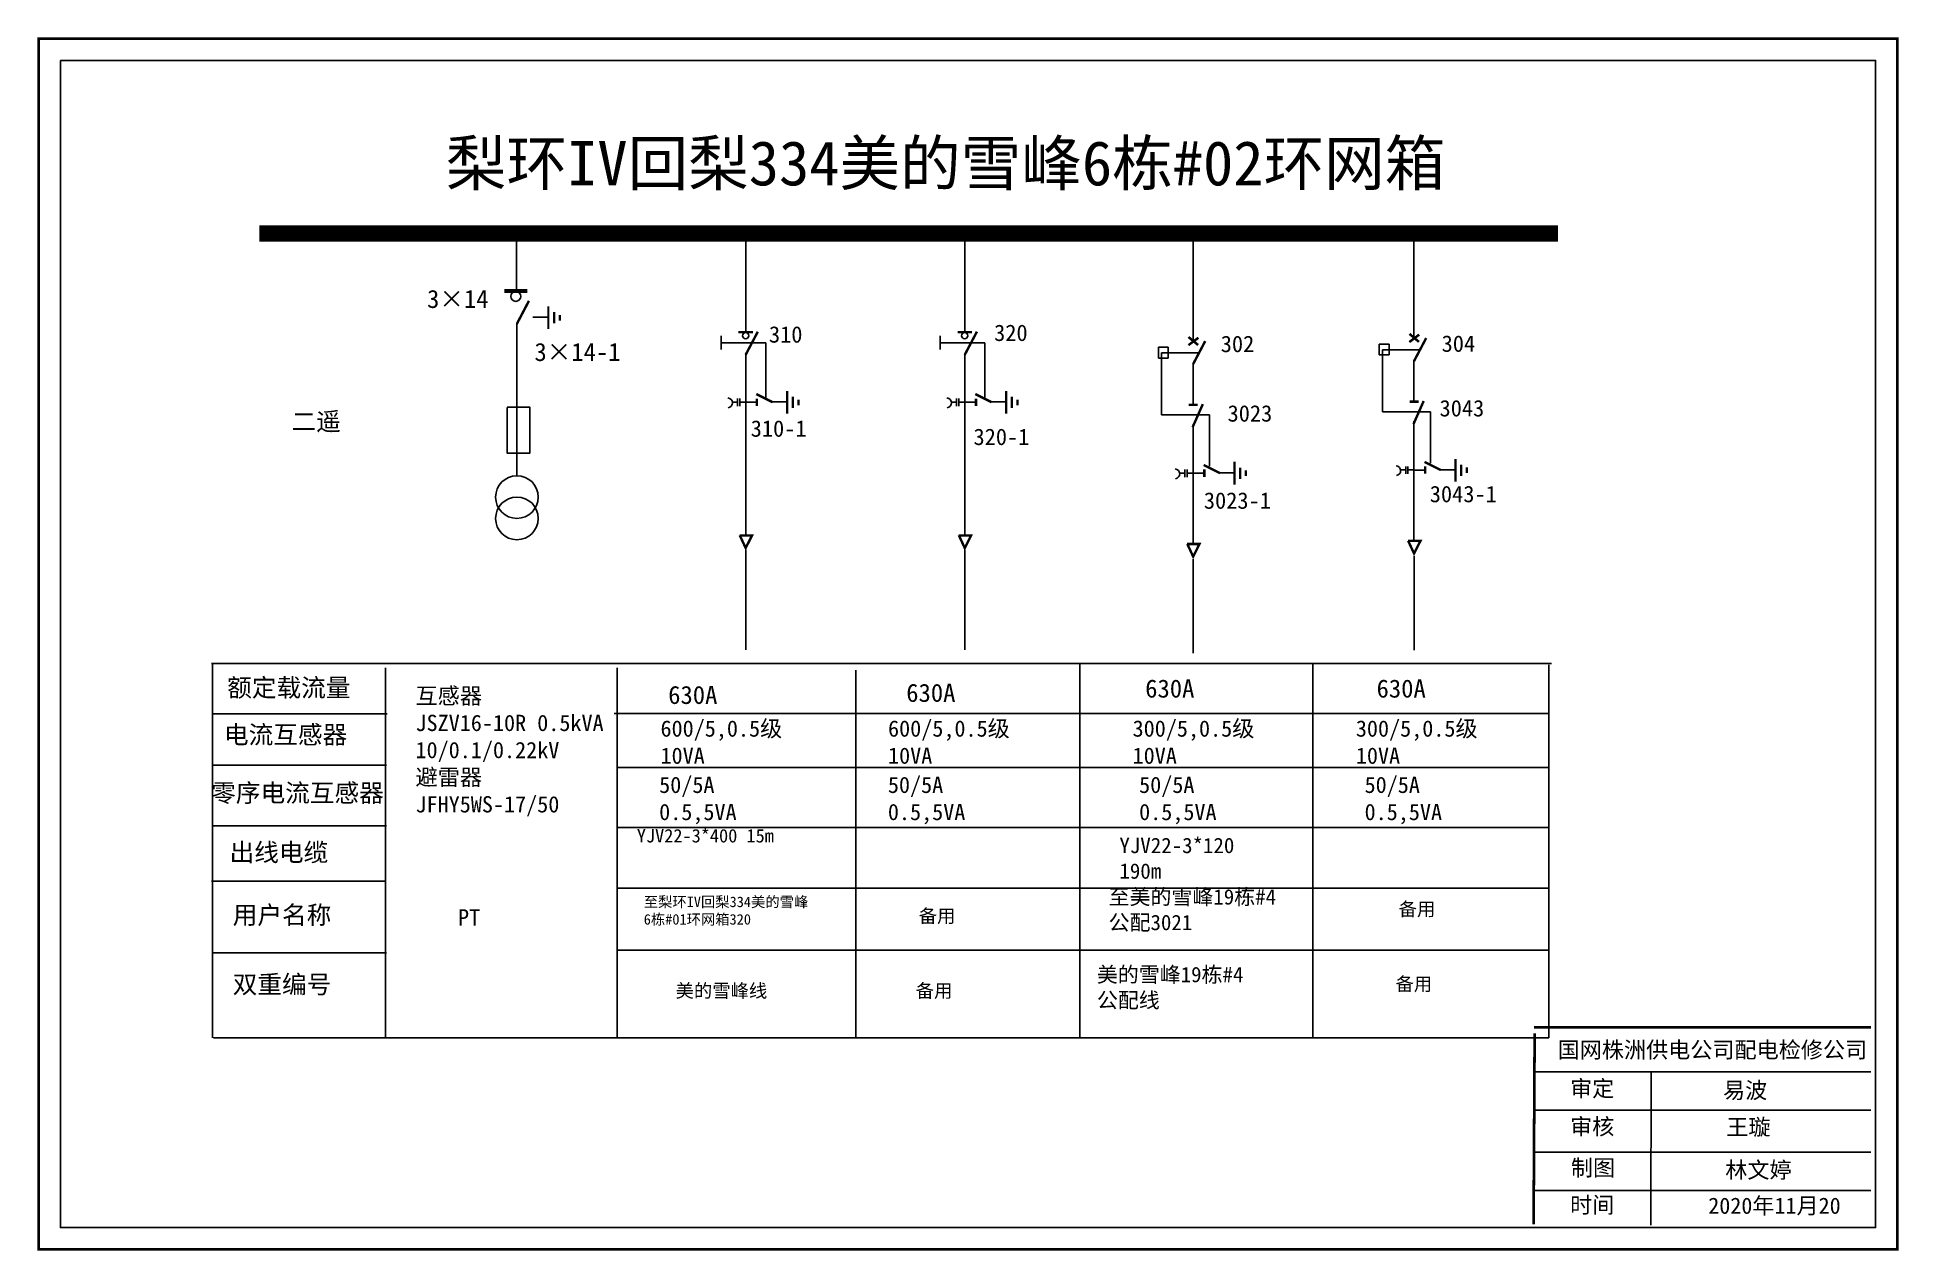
# Model space of a CAD drawing. Header units: millimetres. Extents: x -1428 to -1025, y -522 to -436.
# Drawn here: x -1150.7 to -1025.1, y -518.3 to -436.4 of the extents above; entities that cross this region are included whole.
import ezdxf

# ---------------------------------------------------------------- set-up
doc = ezdxf.new("R2010")
doc.units = ezdxf.units.MM
doc.linetypes.add('ACAD_ISO02W100', pattern=[15, 12, -3])
doc.linetypes.add('CENTER', pattern=[50.8, 31.75, -6.35, 6.35, -6.35])
doc.layers.add('2', color=7, linetype='Continuous')
doc.styles.add('hztxt_txtstyle_0.00_0_0', font='', dxfattribs={"bigfont": 'hztxt.shx'})
doc.styles.add('hztxt_txtstyle_2.70_0_0', font='simkai.ttf', dxfattribs={"height": 2.7})
doc.styles.add('KaiTi_GB2312_txtstyle_1.09_0_0', font='simkai_0.ttf', dxfattribs={"height": 1.0944})
doc.styles.add('字体', font='simkai_0.ttf', dxfattribs={"height": 2.5})
doc.styles.get('hztxt_txtstyle_0.00_0_0').set_extended_font_data('hztxt')

msp = doc.modelspace()

# ---------------------------------------------------------------- texts
at = {"color": 0, "linetype": 'Continuous', "style": 'hztxt_txtstyle_2.70_0_0'}
for s, height, p in [('3×14', 1.22, (-1124.43, -454.7)), ('310', 1.109, (-1101.35, -457.04)), ('320', 1.109, (-1086.15, -456.93)), ('3×14-1', 1.22, (-1117.18, -458.28)), ('302', 1.109, (-1070.85, -457.68)), ('304', 1.109, (-1055.94, -457.66)), ('3043', 1.109, (-1056.08, -462.02)), ('310-1', 1.109, (-1102.58, -463.39)), ('3023', 1.109, (-1070.39, -462.37)), ('320-1', 1.109, (-1087.54, -463.95)), ('3023-1', 1.109, (-1071.99, -468.25)), ('3043-1', 1.109, (-1056.74, -467.81))]:
    msp.add_text(s, height=height, dxfattribs=at).set_placement(p)
at = {"color": 0, "linetype": 'Continuous', "attachment_point": 1}
for s, insert, char_height, width, style in [('{\\fSimSun|b0|i0|c134|p2;梨环IV回梨334美的雪峰6栋#02环网箱}', (-1123.16, -443.43), 3, 88.5213, '字体'), ('{\\fSimSun|b0|i0|c134|p2;二遥}', (-1133.58, -461.75), 1.2204, 19.6738, 'hztxt_txtstyle_2.70_0_0'), ('{\\fSimSun|b0|i0|c134|p2;额定载流量}', (-1137.92, -479.71), 1.2204, 19.6738, 'hztxt_txtstyle_2.70_0_0'), ('{\\fSimSun|b0|i0|c134|p2;630A}', (-1075.95, -479.77), 1.2204, 19.6738, 'hztxt_txtstyle_2.70_0_0'), ('{\\fSimSun|b0|i0|c134|p2;630A}', (-1060.33, -479.77), 1.2204, 19.6738, 'hztxt_txtstyle_2.70_0_0'), ('\\A1;{\\fSimSun|b0|i0|c134|p2;互感器\\PJSZV16-10R 0.5kVA\\P10/0.1/0.22kV\\P避雷器\\PJFHY5WS-17/50}', (-1125.21, -480.32), 1.0983, 20.2524, 'hztxt_txtstyle_2.70_0_0'), ('{\\fSimSun|b0|i0|c134|p2;630A}', (-1108.15, -480.2), 1.2204, 19.6738, 'hztxt_txtstyle_2.70_0_0'), ('{\\fSimSun|b0|i0|c134|p2;630A}', (-1092.08, -480.06), 1.2204, 19.6738, 'hztxt_txtstyle_2.70_0_0'), ('\\A1;{\\fSimSun|b0|i0|c134|p2;600/5,0.5级\\P10VA}', (-1108.67, -482.53), 1.0983, 20.2524, 'hztxt_txtstyle_2.70_0_0'), ('\\A1;{\\fSimSun|b0|i0|c134|p2;600/5,0.5级\\P10VA}', (-1093.31, -482.53), 1.0983, 20.2524, 'hztxt_txtstyle_2.70_0_0'), ('\\A1;{\\fSimSun|b0|i0|c134|p2;300/5,0.5级\\P10VA}', (-1076.8, -482.53), 1.0983, 20.2524, 'hztxt_txtstyle_2.70_0_0'), ('\\A1;{\\fSimSun|b0|i0|c134|p2;300/5,0.5级\\P10VA}', (-1061.73, -482.53), 1.0983, 20.2524, 'hztxt_txtstyle_2.70_0_0'), ('{\\fSimSun|b0|i0|c134|p2;电流互感器}', (-1138.14, -482.88), 1.2204, 19.6738, 'hztxt_txtstyle_2.70_0_0'), ('{\\fSimSun|b0|i0|c134|p2;50/5A\\P0.5,5VA}', (-1108.76, -486.33), 1.0983, 19.6738, 'hztxt_txtstyle_2.70_0_0'), ('{\\fSimSun|b0|i0|c134|p2;50/5A\\P0.5,5VA}', (-1093.32, -486.33), 1.0983, 19.6738, 'hztxt_txtstyle_2.70_0_0'), ('{\\fSimSun|b0|i0|c134|p2;50/5A\\P0.5,5VA}', (-1076.36, -486.33), 1.0983, 19.6738, 'hztxt_txtstyle_2.70_0_0'), ('{\\fSimSun|b0|i0|c134|p2;50/5A\\P0.5,5VA}', (-1061.14, -486.33), 1.0983, 19.6738, 'hztxt_txtstyle_2.70_0_0'), ('{\\fSimSun|b0|i0|c134|p2;零序电流互感器}', (-1139, -486.81), 1.2204, 19.6738, 'hztxt_txtstyle_2.70_0_0'), ('{\\fSimSun|b0|i0|c134|p2;YJV22-3*400 15m}', (-1110.27, -489.86), 0.907, 12.9596, 'hztxt_txtstyle_2.70_0_0'), ('{\\fSimSun|b0|i0|c134|p2;出线电缆}', (-1137.76, -490.82), 1.2204, 19.6738, 'hztxt_txtstyle_2.70_0_0'), ('YJV22-3*120\\P190m', (-1077.69, -490.45), 1.0366, 16.7114, 'hztxt_txtstyle_2.70_0_0'), ('{\\fSimSun|b0|i0|c134|p2;至美的雪峰19栋#4公配3021}', (-1078.42, -493.92), 1.0366, 11.7247, 'hztxt_txtstyle_2.70_0_0'), ('{\\fSimSun|b0|i0|c134|p2;用户名称}', (-1137.55, -495.05), 1.2204, 19.6738, 'hztxt_txtstyle_2.70_0_0'), ('{\\fSimSun|b0|i0|c134|p2;至梨环IV回梨334美的雪峰6栋#01环网箱320}', (-1109.8, -494.42), 0.7084, 11.136, 'hztxt_txtstyle_2.70_0_0'), ('{\\fSimSun|b0|i0|c134|p2;备用}', (-1058.84, -494.81), 0.907, 14.2591, 'hztxt_txtstyle_2.70_0_0'), ('{\\fSimSun|b0|i0|c134|p2;PT}', (-1122.34, -495.27), 1.1026, 8.5785, 'hztxt_txtstyle_0.00_0_0'), ('{\\fSimSun|b0|i0|c134|p2;备用}', (-1091.24, -495.27), 0.907, 14.2591, 'hztxt_txtstyle_2.70_0_0'), ('{\\fSimSun|b0|i0|c134|p2;双重编号}', (-1137.55, -499.73), 1.2204, 19.6738, 'hztxt_txtstyle_2.70_0_0'), ('{\\fSimSun|b0|i0|c134|p2;美的雪峰19栋#4公配线}', (-1079.21, -499.16), 1.0366, 10.9391, 'hztxt_txtstyle_2.70_0_0'), ('{\\fSimSun|b0|i0|c134|p2;备用}', (-1059.05, -499.86), 0.907, 14.2591, 'hztxt_txtstyle_2.70_0_0'), ('{\\fSimSun|b0|i0|c134|p2;美的雪峰线}', (-1107.65, -500.32), 0.907, 14.2591, 'hztxt_txtstyle_2.70_0_0'), ('{\\fSimSun|b0|i0|c134|p2;备用}', (-1091.44, -500.32), 0.907, 14.2591, 'hztxt_txtstyle_2.70_0_0'), ('国网株洲供电公司配电检修公司', (-1048.11, -504.21), 1.0944, 29.9201, '字体'), ('\\f\uffbfﾬￌﾣﾤ_GB2312|b0|i0|c134|p49;审定', (-1047.27, -506.82), 1.0944, 8.5588, '字体'), ('易波', (-1036.94, -506.94), 1.094, 8.5588, '字体'), ('\\f\uffbfﾬￌﾣﾤ_GB2312|b0|i0|c134|p49;审核', (-1047.27, -509.39), 1.0944, 8.5588, '字体'), ('\\f\uffbfﾬￌﾣﾤ_GB2312|b0|i0|c134|p49;制图', (-1047.21, -512.17), 1.0944, 8.5588, '字体'), ('\\f\uffbfﾬￌﾣﾤ_GB2312|b0|i0|c134|p49;时间', (-1047.27, -514.68), 1.0944, 8.5588, '字体')]:
    msp.add_mtext(s, dxfattribs=dict(at, insert=insert, char_height=char_height, width=width, style=style))
at = {"color": 7, "linetype": 'Continuous', "char_height": 1.094, "attachment_point": 1, "style": 'KaiTi_GB2312_txtstyle_1.09_0_0'}
for s, insert, width in [('王璇', (-1036.72, -509.42), 8.5588), ('林文婷', (-1036.79, -512.32), 8.5588), ('2020年11月20', (-1037.94, -514.73), 16.0081)]:
    msp.add_mtext(s, dxfattribs=dict(at, insert=insert, width=width))

# ---------------------------------------------------------------- blocks, each defined once
blk = doc.blocks.new('JD')
for points in [[(-2, 0.2), (-2, -0.2), (2, 0.2), (2, -0.2)], [(1, -1.2), (1, -0.8), (-1, -1.2), (-1, -0.8)], [(-0.5, -1.8), (-0.5, -2.2), (0.5, -1.8), (0.5, -2.2)]]:
    blk.add_trace(points)

# ---------------------------------------------------------------- linework, layer by layer
at = {"color": 0}
for p, q in [((-1102.92, -449.6), (-1102.92, -456.32)), ((-1088.13, -449.6), (-1088.13, -456.32)), ((-1057.81, -449.7), (-1057.81, -456.75)), ((-1118.39, -449.89), (-1118.39, -453.5)), ((-1072.72, -449.91), (-1072.72, -456.96)), ((-1118.37, -455.74), (-1118.37, -466)), ((-1117.29, -455.33), (-1116.25, -455.33)), ((-1075.06, -457.35), (-1074.4, -457.35)), ((-1075.06, -457.35), (-1075.06, -458.08)), ((-1074.4, -457.35), (-1074.4, -458.08)), ((-1060.15, -457.14), (-1059.49, -457.14)), ((-1060.15, -457.14), (-1060.15, -457.87)), ((-1059.49, -457.14), (-1059.49, -457.87)), ((-1102.92, -457.82), (-1102.92, -470.03)), ((-1088.13, -457.82), (-1088.13, -470.03)), ((-1075.06, -458.08), (-1074.4, -458.08)), ((-1072.72, -458.46), (-1072.72, -461.18)), ((-1060.15, -457.87), (-1059.49, -457.87)), ((-1057.81, -458.25), (-1057.81, -460.98)), ((-1102.92, -461.06), (-1102.16, -461.06)), ((-1101.17, -461.04), (-1100.13, -461.04)), ((-1088.13, -461.06), (-1087.37, -461.06)), ((-1086.38, -461.04), (-1085.35, -461.04)), ((-1057.81, -462.34), (-1057.81, -470.37)), ((-1072.72, -462.55), (-1072.72, -470.58)), ((-1072.72, -465.85), (-1071.96, -465.85)), ((-1070.97, -465.83), (-1069.93, -465.83)), ((-1057.81, -465.64), (-1057.05, -465.64)), ((-1056.05, -465.62), (-1055.02, -465.62)), ((-1127.12, -482.09), (-1138.9, -482.09)), ((-1127.17, -485.56), (-1138.94, -485.56)), ((-1127.17, -489.64), (-1138.94, -489.64)), ((-1127.21, -493.37), (-1138.99, -493.37)), ((-1127.17, -498.22), (-1138.94, -498.22))]:
    msp.add_line(p, q, dxfattribs=at)
at = {"color": 0, "linetype": 'ACAD_ISO02W100'}
for p, q in [((-1072.39, -457.73), (-1074.85, -457.73)), ((-1074.85, -457.73), (-1074.85, -461.92)), ((-1057.48, -457.52), (-1059.94, -457.52)), ((-1059.94, -457.52), (-1059.94, -461.71)), ((-1074.85, -461.92), (-1071.6, -461.92)), ((-1071.6, -461.92), (-1071.6, -465.37)), ((-1059.94, -461.71), (-1056.69, -461.71)), ((-1056.69, -461.71), (-1056.69, -465.17))]:
    msp.add_line(p, q, dxfattribs=at)
at = {"color": 0, "linetype": 'CENTER'}
for p, q in [((-1102.92, -471.02), (-1102.92, -477.77)), ((-1088.13, -471.02), (-1088.13, -477.77)), ((-1072.71, -471.66), (-1072.71, -478)), ((-1057.8, -471.45), (-1057.8, -477.79))]:
    msp.add_line(p, q, dxfattribs=at)
at = {"color": 0, "linetype": 'Continuous'}
for p, q in [((-1138.97, -478.7), (-1048.53, -478.7)), ((-1138.92, -503.94), (-1138.92, -478.7)), ((-1080.37, -478.75), (-1080.37, -503.93)), ((-1064.64, -478.75), (-1064.64, -503.93)), ((-1048.7, -478.77), (-1048.7, -503.95)), ((-1127.23, -478.98), (-1127.23, -503.94)), ((-1111.6, -478.98), (-1111.6, -503.94)), ((-1095.49, -479.14), (-1095.49, -503.92)), ((-1111.79, -482.07), (-1048.7, -482.07)), ((-1111.6, -485.7), (-1048.7, -485.7)), ((-1111.6, -489.75), (-1048.7, -489.75)), ((-1111.6, -493.85), (-1048.7, -493.85)), ((-1111.6, -498.03), (-1048.7, -498.03)), ((-1048.7, -503.94), (-1138.84, -503.94)), ((-1049.71, -506.25), (-1026.96, -506.25)), ((-1041.8, -506.2), (-1041.82, -516.59)), ((-1049.71, -508.84), (-1026.96, -508.84)), ((-1049.71, -511.67), (-1026.96, -511.67)), ((-1049.71, -514.26), (-1026.96, -514.26))]:
    msp.add_line(p, q, dxfattribs=at)
at = {"color": 0, "linetype": 'Continuous', "const_width": 0.182}
msp.add_lwpolyline([(-1150.65, -436.52), (-1025.17, -436.52), (-1025.17, -518.23), (-1150.65, -518.23)], close=True, dxfattribs=at)
at = {"color": 0, "linetype": 'Continuous'}
msp.add_lwpolyline([(-1149.18, -438), (-1026.65, -438), (-1026.65, -516.75), (-1149.18, -516.75)], close=True, dxfattribs=at)
at = {"color": 0}
for points, const_width in [([(-1135.76, -449.68), (-1048.09, -449.68)], 1.1), ([(-1119.21, -453.55), (-1117.67, -453.55)], 0.261), ([(-1118.37, -455.78), (-1117.55, -454.22)], 0.165), ([(-1103.41, -456.34), (-1102.43, -456.34)], 0.165), ([(-1102.92, -457.86), (-1102.1, -456.3)], 0.165), ([(-1088.62, -456.34), (-1087.65, -456.34)], 0.165), ([(-1088.13, -457.86), (-1087.31, -456.3)], 0.165), ([(-1073.03, -457.21), (-1072.36, -456.71)], 0.165), ([(-1073.03, -456.66), (-1072.38, -457.2)], 0.165), ([(-1072.72, -458.5), (-1071.9, -456.94)], 0.165), ([(-1058.11, -456.45), (-1057.47, -456.99)], 0.165), ([(-1058.12, -457), (-1057.45, -456.5)], 0.165), ([(-1057.81, -458.3), (-1056.98, -456.73)], 0.165), ([(-1102.2, -460.51), (-1101.1, -461.06)], 0.165), ([(-1102.16, -460.81), (-1102.16, -461.31)], 0.165), ([(-1087.42, -460.51), (-1086.32, -461.06)], 0.165), ([(-1087.37, -460.81), (-1087.37, -461.31)], 0.165), ([(-1073.01, -461.23), (-1072.4, -461.23)], 0.165), ([(-1072.75, -462.75), (-1072.06, -461.19)], 0.165), ([(-1058.1, -461.02), (-1057.49, -461.02)], 0.165), ([(-1057.84, -462.54), (-1057.15, -460.98)], 0.165), ([(-1072, -465.3), (-1070.9, -465.85)], 0.165), ([(-1071.96, -465.59), (-1071.96, -466.1)], 0.165), ([(-1057.09, -465.09), (-1055.99, -465.64)], 0.165), ([(-1057.05, -465.38), (-1057.05, -465.89)], 0.165), ([(-1103.33, -470.05), (-1102.49, -470.05), (-1102.92, -470.9), (-1103.32, -470.04)], 0.165), ([(-1088.54, -470.05), (-1087.7, -470.05), (-1088.13, -470.9), (-1088.53, -470.04)], 0.165), ([(-1073.12, -470.63), (-1072.29, -470.63), (-1072.71, -471.48), (-1073.11, -470.62)], 0.165), ([(-1058.21, -470.42), (-1057.37, -470.42), (-1057.8, -471.27), (-1058.2, -470.41)], 0.165)]:
    msp.add_lwpolyline(points, dxfattribs=dict(at, const_width=const_width))
for points in [[(-1104.58, -456.59), (-1104.58, -457.51)], [(-1089.79, -456.59), (-1089.79, -457.51)], [(-1103.47, -461.05), (-1103.82, -461.05)], [(-1103.47, -460.82), (-1103.47, -461.32)], [(-1103.32, -460.82), (-1103.32, -461.32)], [(-1102.92, -461.05), (-1103.32, -461.05)], [(-1088.69, -461.05), (-1089.03, -461.05)], [(-1088.69, -460.82), (-1088.69, -461.32)], [(-1088.53, -460.82), (-1088.53, -461.32)], [(-1088.13, -461.05), (-1088.53, -461.05)], [(-1119.02, -461.42), (-1119.02, -464.5), (-1117.5, -464.5), (-1117.5, -461.39), (-1119.02, -461.39)], [(-1073.27, -465.84), (-1073.62, -465.84)], [(-1073.27, -465.61), (-1073.27, -466.11)], [(-1073.12, -465.61), (-1073.12, -466.11)], [(-1072.72, -465.84), (-1073.12, -465.84)], [(-1058.36, -465.63), (-1058.71, -465.63)], [(-1058.36, -465.4), (-1058.36, -465.9)], [(-1058.21, -465.4), (-1058.21, -465.9)], [(-1057.81, -465.63), (-1058.21, -465.63)]]:
    msp.add_lwpolyline(points, dxfattribs=at)
at = {"color": 0, "linetype": 'ACAD_ISO02W100'}
for points in [[(-1101.57, -460.8), (-1101.57, -457.05), (-1104.58, -457.05)], [(-1086.78, -460.8), (-1086.78, -457.05), (-1089.79, -457.05)]]:
    msp.add_lwpolyline(points, dxfattribs=at)
at = {"color": 0}
for points in [[(-1104.12, -460.77, -0.877934), (-1104.1, -461.44)], [(-1089.33, -460.77, -0.877934), (-1089.32, -461.44)], [(-1073.92, -465.56, -0.877934), (-1073.9, -466.22)], [(-1059, -465.35, -0.877934), (-1058.99, -466.01)]]:
    msp.add_lwpolyline(points, format="xyb", dxfattribs=at)
at = {"color": 0, "linetype": 'Continuous', "const_width": 0.182}
for points in [[(-1049.66, -503.65), (-1049.73, -516.54)], [(-1049.71, -503.25), (-1026.96, -503.25)]]:
    msp.add_lwpolyline(points, dxfattribs=at)
at = {"color": 0}
for centre, radius in [((-1118.44, -453.92), 0.335), ((-1102.92, -456.57), 0.211), ((-1088.13, -456.57), 0.211)]:
    msp.add_circle(centre, radius, dxfattribs=at)
at = {"layer": '2', "color": 0}
for centre in [(-1118.36, -467.46), (-1118.36, -468.9)]:
    msp.add_circle(centre, 1.44, dxfattribs=at)

# ---------------------------------------------------------------- block references
at = {"color": 0, "xscale": 0.3844120780054254, "yscale": 0.3844120780054254, "zscale": 0.3844120780054647, "rotation": 90}
for p in [(-1116.24, -455.36), (-1100.12, -461.07), (-1085.33, -461.07), (-1055, -465.65), (-1069.92, -465.85)]:
    msp.add_blockref('JD', p, dxfattribs=at)

msp.set_redraw_order([(e.dxf.handle, doc.entitydb.next_handle()) for e in msp.query("TEXT MTEXT ATTDEF DIMENSION ARC_DIMENSION")])  # texts and dimensions are drawn at this point

doc.saveas('drawing.dxf')
